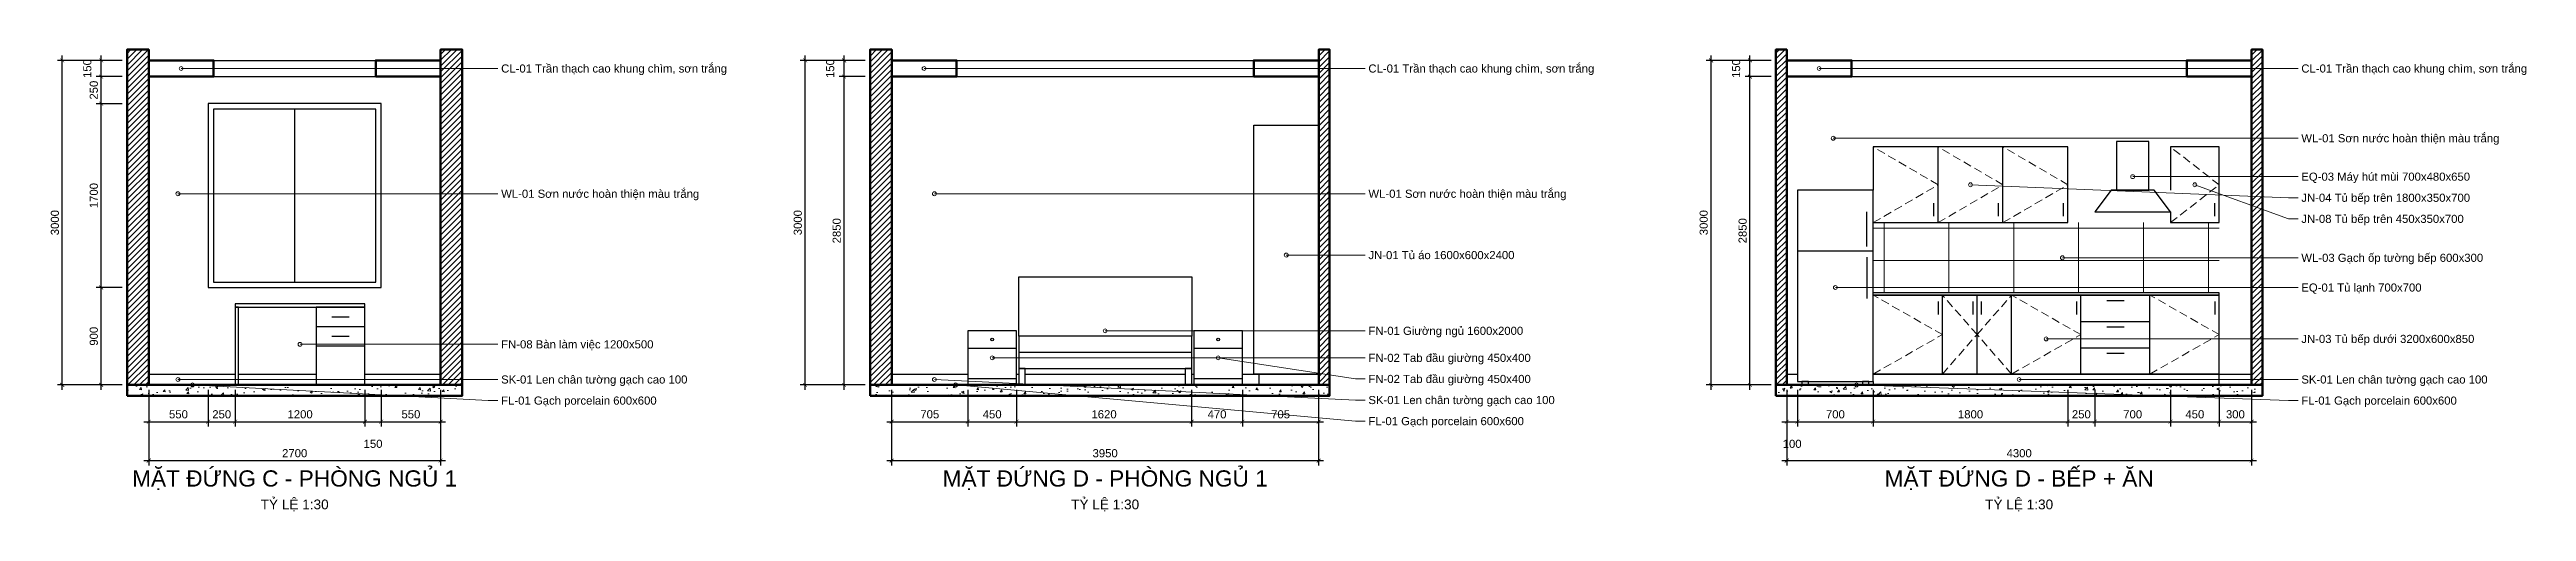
# Model space of a CAD drawing. Header units: millimetres. Extents: x -3500 to 198005, y -63125 to 18900.
# Drawn here: x 139328 to 162241, y -50834 to -46564 of the extents above; entities that cross this region are included whole.
import ezdxf
from ezdxf.enums import TextEntityAlignment as Align

# ---------------------------------------------------------------- set-up
doc = ezdxf.new("R2010")
doc.units = ezdxf.units.MM
doc.header["$LTSCALE"] = 40
doc.linetypes.add('HIDDEN', pattern=[9.525, 6.35, -3.175])
for name, color, linetype, lineweight in [('A-ANNO-DIMS', 1, 'Continuous', 18), ('A-ANNO-NOTE', 7, 'Continuous', 18), ('A-ANNO-TEXT', 7, 'Continuous', 18), ('A-ELEV', 7, 'Continuous', 25), ('A-ELEV-OTLN', 7, 'Continuous', 50), ('A-ELEV-PATT', 8, 'Continuous', 9), ('A-GLAZ', 4, 'Continuous', 25), ('A-HIDD', 8, 'HIDDEN', 18), ('A-SECT', 7, 'Continuous', 50), ('A-SECT-PATT', 8, 'Continuous', 9)]:
    doc.layers.add(name, color=color, linetype=linetype, lineweight=lineweight)
doc.styles.add('MCP-ARIAL', font='arial.ttf')
doc.dimstyles.new('MCP-1-30', dxfattribs={"dimscale": 30, "dimtxt": 2.5, "dimasz": 1.2, "dimexe": 1.5, "dimexo": 1.5, "dimgap": 1, "dimtad": 1, "dimdec": 0, "dimdsep": 46, "dimtxsty": 'MCP-ARIAL', "dimblk": 'ARCHTICK', "dimblk1": 'ARCHTICK', "dimblk2": 'ARCHTICK', "dimcen": 0.09, "dimdle": 1.5, "dimclrd": 256, "dimclre": 256, "dimclrt": 256, "dimadec": 0, "dimazin": 0, "dimtfac": 1, "dimtdec": 4, "dimtmove": 2, "dimatfit": 3, "dimfxl": 1, "dimtolj": 1, "dimtzin": 0, "dimarcsym": 0})

msp = doc.modelspace()

# ---------------------------------------------------------------- texts
at = {"layer": 'A-ANNO-NOTE', "style": 'MCP-ARIAL'}
for s, p in [('CL-01 Trần thạch cao khung chìm, sơn trắng', (143505.87, -46738.86)), ('CL-01 Trần thạch cao khung chìm, sơn trắng', (151528.37, -46738.86)), ('CL-01 Trần thạch cao khung chìm, sơn trắng', (160157.98, -46738.86)), ('WL-01 Sơn nước hoàn thiện màu trắng', (160157.98, -47383.86)), ('WL-01 Sơn nước hoàn thiện màu trắng', (143505.87, -47896.86)), ('WL-01 Sơn nước hoàn thiện màu trắng', (151528.37, -47896.86)), ('EQ-03 Máy hút mùi 700x480x650', (160157.98, -47738.86)), ('JN-04 Tủ bếp trên 1800x350x700', (160157.98, -47933.86)), ('JN-08 Tủ bếp trên 450x350x700', (160157.98, -48128.86)), ('JN-01 Tủ áo 1600x600x2400', (151528.37, -48463.86)), ('WL-03 Gạch ốp tường bếp 600x300', (160157.98, -48488.86)), ('EQ-01 Tủ lạnh 700x700', (160157.98, -48763.86)), ('FN-08 Bàn làm việc 1200x500', (143505.87, -49288.86)), ('FN-01 Giường ngủ 1600x2000', (151528.37, -49163.86)), ('JN-03 Tủ bếp dưới 3200x600x850', (160157.98, -49238.86)), ('FN-02 Tab đầu giường 450x400', (151528.37, -49413.86)), ('SK-01 Len chân tường gạch cao 100', (143505.87, -49613.86)), ('FN-02 Tab đầu giường 450x400', (151528.37, -49608.86)), ('SK-01 Len chân tường gạch cao 100', (160157.98, -49613.86)), ('FL-01 Gạch porcelain 600x600', (143505.87, -49808.86)), ('SK-01 Len chân tường gạch cao 100', (151528.37, -49803.86)), ('FL-01 Gạch porcelain 600x600', (160157.98, -49808.86)), ('FL-01 Gạch porcelain 600x600', (151528.37, -49998.86))]:
    msp.add_text(s, height=75, dxfattribs=at).set_placement(p, align=Align.MIDDLE_LEFT)
at = {"layer": 'A-ANNO-TEXT', "style": 'MCP-ARIAL'}
for s, height, p in [('MẶT ĐỨNG C - PHÒNG NGỦ 1', 150, (141595.87, -50603.86)), ('MẶT ĐỨNG D - PHÒNG NGỦ 1', 150, (149093.37, -50603.86)), ('MẶT ĐỨNG D - BẾP + ĂN', 150, (157547.98, -50603.86)), ('TỶ LỆ 1:30', 90, (141595.87, -50813.86)), ('TỶ LỆ 1:30', 90, (149093.37, -50813.86)), ('TỶ LỆ 1:30', 90, (157547.98, -50813.86))]:
    msp.add_text(s, height=height, dxfattribs=at).set_placement(p, align=Align.CENTER)

# ---------------------------------------------------------------- blocks, each defined once
blk = doc.blocks.new('_ArchTick')
at = {"color": 0, "linetype": 'ByBlock', "const_width": 0.15}
blk.add_lwpolyline([(-0.5, -0.5), (0.5, 0.5)], dxfattribs=at)
blk = doc.blocks.new('*D158')
at = {"layer": 'A-ANNO-DIMS', "lineweight": -2, "transparency": 16777216}
for p, q in [((140246, -49709), (140246, -50049)), ((140796, -49709), (140796, -50049)), ((140201, -50004), (140841, -50004))]:
    blk.add_line(p, q, dxfattribs=at)
at = {"layer": 'Defpoints', "color": 0, "transparency": 16777216}
for p in [(140246, -49664), (140796, -49664), (140796, -50004)]:
    blk.add_point(p, dxfattribs=at)
at = {"layer": 'A-ANNO-DIMS', "lineweight": -2, "transparency": 16777216, "xscale": 36, "yscale": 36, "zscale": 36, "rotation": 180}
blk.add_blockref('_ArchTick', (140246, -50004), dxfattribs=at)
at = {"layer": 'A-ANNO-DIMS', "lineweight": -2, "transparency": 16777216, "xscale": 36, "yscale": 36, "zscale": 36}
blk.add_blockref('_ArchTick', (140796, -50004), dxfattribs=at)
at = {"layer": 'A-ANNO-DIMS', "transparency": 16777216, "insert": (140521, -49936), "char_height": 75, "attachment_point": 5, "style": 'MCP-ARIAL'}
blk.add_mtext('\\A1;550', dxfattribs=at)
blk = doc.blocks.new('*D159')
at = {"layer": 'A-ANNO-DIMS', "lineweight": -2, "transparency": 16777216}
for p, q in [((140796, -49709), (140796, -50049)), ((141046, -49709), (141046, -50049)), ((140751, -50004), (141091, -50004))]:
    blk.add_line(p, q, dxfattribs=at)
at = {"layer": 'Defpoints', "color": 0, "transparency": 16777216}
for p in [(140796, -49664), (141046, -49664), (141046, -50004)]:
    blk.add_point(p, dxfattribs=at)
at = {"layer": 'A-ANNO-DIMS', "lineweight": -2, "transparency": 16777216, "xscale": 36, "yscale": 36, "zscale": 36, "rotation": 180}
blk.add_blockref('_ArchTick', (140796, -50004), dxfattribs=at)
at = {"layer": 'A-ANNO-DIMS', "lineweight": -2, "transparency": 16777216, "xscale": 36, "yscale": 36, "zscale": 36}
blk.add_blockref('_ArchTick', (141046, -50004), dxfattribs=at)
at = {"layer": 'A-ANNO-DIMS', "transparency": 16777216, "insert": (140921, -49936), "char_height": 75, "attachment_point": 5, "style": 'MCP-ARIAL'}
blk.add_mtext('\\A1;250', dxfattribs=at)
blk = doc.blocks.new('*D160')
at = {"layer": 'A-ANNO-DIMS', "lineweight": -2, "transparency": 16777216}
for p, q in [((141046, -49709), (141046, -50049)), ((142246, -49709), (142246, -50049)), ((141001, -50004), (142291, -50004))]:
    blk.add_line(p, q, dxfattribs=at)
at = {"layer": 'Defpoints', "color": 0, "transparency": 16777216}
for p in [(141046, -49664), (142246, -49664), (142246, -50004)]:
    blk.add_point(p, dxfattribs=at)
at = {"layer": 'A-ANNO-DIMS', "lineweight": -2, "transparency": 16777216, "xscale": 36, "yscale": 36, "zscale": 36, "rotation": 180}
blk.add_blockref('_ArchTick', (141046, -50004), dxfattribs=at)
at = {"layer": 'A-ANNO-DIMS', "lineweight": -2, "transparency": 16777216, "xscale": 36, "yscale": 36, "zscale": 36}
blk.add_blockref('_ArchTick', (142246, -50004), dxfattribs=at)
at = {"layer": 'A-ANNO-DIMS', "transparency": 16777216, "insert": (141646, -49936), "char_height": 75, "attachment_point": 5, "style": 'MCP-ARIAL'}
blk.add_mtext('\\A1;1200', dxfattribs=at)
blk = doc.blocks.new('*D161')
at = {"layer": 'A-ANNO-DIMS', "lineweight": -2, "transparency": 16777216}
for p, q in [((142246, -49709), (142246, -50049)), ((142396, -49709), (142396, -50049)), ((142201, -50004), (142441, -50004))]:
    blk.add_line(p, q, dxfattribs=at)
at = {"layer": 'Defpoints', "color": 0, "transparency": 16777216}
for p in [(142246, -49664), (142396, -49664), (142396, -50004)]:
    blk.add_point(p, dxfattribs=at)
at = {"layer": 'A-ANNO-DIMS', "lineweight": -2, "transparency": 16777216, "xscale": 36, "yscale": 36, "zscale": 36, "rotation": 180}
blk.add_blockref('_ArchTick', (142246, -50004), dxfattribs=at)
at = {"layer": 'A-ANNO-DIMS', "lineweight": -2, "transparency": 16777216, "xscale": 36, "yscale": 36, "zscale": 36}
blk.add_blockref('_ArchTick', (142396, -50004), dxfattribs=at)
at = {"layer": 'A-ANNO-DIMS', "transparency": 16777216, "insert": (142321, -50209), "char_height": 75, "attachment_point": 5, "style": 'MCP-ARIAL'}
blk.add_mtext('\\A1;150', dxfattribs=at)
blk = doc.blocks.new('*D162')
at = {"layer": 'A-ANNO-DIMS', "lineweight": -2, "transparency": 16777216}
for p, q in [((142396, -49709), (142396, -50049)), ((142946, -49709), (142946, -50049)), ((142351, -50004), (142991, -50004))]:
    blk.add_line(p, q, dxfattribs=at)
at = {"layer": 'Defpoints', "color": 0, "transparency": 16777216}
for p in [(142396, -49664), (142946, -49664), (142946, -50004)]:
    blk.add_point(p, dxfattribs=at)
at = {"layer": 'A-ANNO-DIMS', "lineweight": -2, "transparency": 16777216, "xscale": 36, "yscale": 36, "zscale": 36, "rotation": 180}
blk.add_blockref('_ArchTick', (142396, -50004), dxfattribs=at)
at = {"layer": 'A-ANNO-DIMS', "lineweight": -2, "transparency": 16777216, "xscale": 36, "yscale": 36, "zscale": 36}
blk.add_blockref('_ArchTick', (142946, -50004), dxfattribs=at)
at = {"layer": 'A-ANNO-DIMS', "transparency": 16777216, "insert": (142671, -49936), "char_height": 75, "attachment_point": 5, "style": 'MCP-ARIAL'}
blk.add_mtext('\\A1;550', dxfattribs=at)
blk = doc.blocks.new('*D163')
at = {"layer": 'A-ANNO-DIMS', "lineweight": -2, "transparency": 16777216}
for p, q in [((140246, -49709), (140246, -50409)), ((142946, -49709), (142946, -50409)), ((140201, -50364), (142991, -50364))]:
    blk.add_line(p, q, dxfattribs=at)
at = {"layer": 'Defpoints', "color": 0, "transparency": 16777216}
for p in [(140246, -49664), (142946, -49664), (142946, -50364)]:
    blk.add_point(p, dxfattribs=at)
at = {"layer": 'A-ANNO-DIMS', "lineweight": -2, "transparency": 16777216, "xscale": 36, "yscale": 36, "zscale": 36, "rotation": 180}
blk.add_blockref('_ArchTick', (140246, -50364), dxfattribs=at)
at = {"layer": 'A-ANNO-DIMS', "lineweight": -2, "transparency": 16777216, "xscale": 36, "yscale": 36, "zscale": 36}
blk.add_blockref('_ArchTick', (142946, -50364), dxfattribs=at)
at = {"layer": 'A-ANNO-DIMS', "transparency": 16777216, "insert": (141596, -50296), "char_height": 75, "attachment_point": 5, "style": 'MCP-ARIAL'}
blk.add_mtext('\\A1;2700', dxfattribs=at)
blk = doc.blocks.new('*D164')
at = {"layer": 'A-ANNO-DIMS', "lineweight": -2, "transparency": 16777216}
for p, q in [((140001, -48764), (139761, -48764)), ((139806, -49709), (139806, -48719)), ((140001, -49664), (139761, -49664))]:
    blk.add_line(p, q, dxfattribs=at)
at = {"layer": 'Defpoints', "color": 0, "transparency": 16777216}
for p in [(139806, -48764), (140046, -48764), (140046, -49664)]:
    blk.add_point(p, dxfattribs=at)
at = {"layer": 'A-ANNO-DIMS', "lineweight": -2, "transparency": 16777216, "xscale": 36, "yscale": 36, "zscale": 36}
for p, rotation in [((139806, -48764), 90), ((139806, -49664), 270)]:
    blk.add_blockref('_ArchTick', p, dxfattribs=dict(at, rotation=rotation))
at = {"layer": 'A-ANNO-DIMS', "transparency": 16777216, "insert": (139738, -49214), "char_height": 75, "attachment_point": 5, "rotation": 90, "style": 'MCP-ARIAL'}
blk.add_mtext('\\A1;900', dxfattribs=at)
blk = doc.blocks.new('*D165')
at = {"layer": 'A-ANNO-DIMS', "lineweight": -2, "transparency": 16777216}
for p, q in [((140001, -47064), (139761, -47064)), ((139806, -48809), (139806, -47019)), ((140001, -48764), (139761, -48764))]:
    blk.add_line(p, q, dxfattribs=at)
at = {"layer": 'Defpoints', "color": 0, "transparency": 16777216}
for p in [(139806, -47064), (140046, -47064), (140046, -48764)]:
    blk.add_point(p, dxfattribs=at)
at = {"layer": 'A-ANNO-DIMS', "lineweight": -2, "transparency": 16777216, "xscale": 36, "yscale": 36, "zscale": 36}
for p, rotation in [((139806, -47064), 90), ((139806, -48764), 270)]:
    blk.add_blockref('_ArchTick', p, dxfattribs=dict(at, rotation=rotation))
at = {"layer": 'A-ANNO-DIMS', "transparency": 16777216, "insert": (139738, -47914), "char_height": 75, "attachment_point": 5, "rotation": 90, "style": 'MCP-ARIAL'}
blk.add_mtext('\\A1;1700', dxfattribs=at)
blk = doc.blocks.new('*D166')
at = {"layer": 'A-ANNO-DIMS', "lineweight": -2, "transparency": 16777216}
for p, q in [((140001, -46814), (139761, -46814)), ((139806, -47109), (139806, -46769)), ((140001, -47064), (139761, -47064))]:
    blk.add_line(p, q, dxfattribs=at)
at = {"layer": 'Defpoints', "color": 0, "transparency": 16777216}
for p in [(139806, -46814), (140046, -46814), (140046, -47064)]:
    blk.add_point(p, dxfattribs=at)
at = {"layer": 'A-ANNO-DIMS', "lineweight": -2, "transparency": 16777216, "xscale": 36, "yscale": 36, "zscale": 36}
for p, rotation in [((139806, -46814), 90), ((139806, -47064), 270)]:
    blk.add_blockref('_ArchTick', p, dxfattribs=dict(at, rotation=rotation))
at = {"layer": 'A-ANNO-DIMS', "transparency": 16777216, "insert": (139738, -46939), "char_height": 75, "attachment_point": 5, "rotation": 90, "style": 'MCP-ARIAL'}
blk.add_mtext('\\A1;250', dxfattribs=at)
blk = doc.blocks.new('*D167')
at = {"layer": 'A-ANNO-DIMS', "lineweight": -2, "transparency": 16777216}
for p, q in [((140001, -46664), (139761, -46664)), ((139806, -46859), (139806, -46619)), ((140001, -46814), (139761, -46814))]:
    blk.add_line(p, q, dxfattribs=at)
at = {"layer": 'Defpoints', "color": 0, "transparency": 16777216}
for p in [(139806, -46664), (140046, -46664), (140046, -46814)]:
    blk.add_point(p, dxfattribs=at)
at = {"layer": 'A-ANNO-DIMS', "lineweight": -2, "transparency": 16777216, "xscale": 36, "yscale": 36, "zscale": 36}
for p, rotation in [((139806, -46664), 90), ((139806, -46814), 270)]:
    blk.add_blockref('_ArchTick', p, dxfattribs=dict(at, rotation=rotation))
at = {"layer": 'A-ANNO-DIMS', "transparency": 16777216, "insert": (139678, -46739), "char_height": 75, "attachment_point": 5, "rotation": 90, "style": 'MCP-ARIAL'}
blk.add_mtext('\\A1;150', dxfattribs=at)
blk = doc.blocks.new('*D168')
at = {"layer": 'A-ANNO-DIMS', "lineweight": -2, "transparency": 16777216}
for p, q in [((140001, -46664), (139401, -46664)), ((139446, -49709), (139446, -46619)), ((140001, -49664), (139401, -49664))]:
    blk.add_line(p, q, dxfattribs=at)
at = {"layer": 'Defpoints', "color": 0, "transparency": 16777216}
for p in [(139446, -46664), (140046, -46664), (140046, -49664)]:
    blk.add_point(p, dxfattribs=at)
at = {"layer": 'A-ANNO-DIMS', "lineweight": -2, "transparency": 16777216, "xscale": 36, "yscale": 36, "zscale": 36}
for p, rotation in [((139446, -46664), 90), ((139446, -49664), 270)]:
    blk.add_blockref('_ArchTick', p, dxfattribs=dict(at, rotation=rotation))
at = {"layer": 'A-ANNO-DIMS', "transparency": 16777216, "insert": (139378, -48164), "char_height": 75, "attachment_point": 5, "rotation": 90, "style": 'MCP-ARIAL'}
blk.add_mtext('\\A1;3000', dxfattribs=at)
blk = doc.blocks.new('*D169')
at = {"layer": 'A-ANNO-DIMS', "lineweight": -2, "transparency": 16777216}
for p, q in [((147118, -49709), (147118, -50049)), ((147823, -49709), (147823, -50049)), ((147073, -50004), (147868, -50004))]:
    blk.add_line(p, q, dxfattribs=at)
at = {"layer": 'Defpoints', "color": 0, "transparency": 16777216}
for p in [(147118, -49664), (147823, -49664), (147823, -50004)]:
    blk.add_point(p, dxfattribs=at)
at = {"layer": 'A-ANNO-DIMS', "lineweight": -2, "transparency": 16777216, "xscale": 36, "yscale": 36, "zscale": 36, "rotation": 180}
blk.add_blockref('_ArchTick', (147118, -50004), dxfattribs=at)
at = {"layer": 'A-ANNO-DIMS', "lineweight": -2, "transparency": 16777216, "xscale": 36, "yscale": 36, "zscale": 36}
blk.add_blockref('_ArchTick', (147823, -50004), dxfattribs=at)
at = {"layer": 'A-ANNO-DIMS', "transparency": 16777216, "insert": (147471, -49936), "char_height": 75, "attachment_point": 5, "style": 'MCP-ARIAL'}
blk.add_mtext('\\A1;705', dxfattribs=at)
blk = doc.blocks.new('*D170')
at = {"layer": 'A-ANNO-DIMS', "lineweight": -2, "transparency": 16777216}
for p, q in [((147823, -49709), (147823, -50049)), ((148273, -49709), (148273, -50049)), ((147778, -50004), (148318, -50004))]:
    blk.add_line(p, q, dxfattribs=at)
at = {"layer": 'Defpoints', "color": 0, "transparency": 16777216}
for p in [(147823, -49664), (148273, -49664), (148273, -50004)]:
    blk.add_point(p, dxfattribs=at)
at = {"layer": 'A-ANNO-DIMS', "lineweight": -2, "transparency": 16777216, "xscale": 36, "yscale": 36, "zscale": 36, "rotation": 180}
blk.add_blockref('_ArchTick', (147823, -50004), dxfattribs=at)
at = {"layer": 'A-ANNO-DIMS', "lineweight": -2, "transparency": 16777216, "xscale": 36, "yscale": 36, "zscale": 36}
blk.add_blockref('_ArchTick', (148273, -50004), dxfattribs=at)
at = {"layer": 'A-ANNO-DIMS', "transparency": 16777216, "insert": (148048, -49936), "char_height": 75, "attachment_point": 5, "style": 'MCP-ARIAL'}
blk.add_mtext('\\A1;450', dxfattribs=at)
blk = doc.blocks.new('*D171')
at = {"layer": 'A-ANNO-DIMS', "lineweight": -2, "transparency": 16777216}
for p, q in [((148273, -49709), (148273, -50049)), ((149893, -49709), (149893, -50049)), ((148228, -50004), (149938, -50004))]:
    blk.add_line(p, q, dxfattribs=at)
at = {"layer": 'Defpoints', "color": 0, "transparency": 16777216}
for p in [(148273, -49664), (149893, -49664), (149893, -50004)]:
    blk.add_point(p, dxfattribs=at)
at = {"layer": 'A-ANNO-DIMS', "lineweight": -2, "transparency": 16777216, "xscale": 36, "yscale": 36, "zscale": 36, "rotation": 180}
blk.add_blockref('_ArchTick', (148273, -50004), dxfattribs=at)
at = {"layer": 'A-ANNO-DIMS', "lineweight": -2, "transparency": 16777216, "xscale": 36, "yscale": 36, "zscale": 36}
blk.add_blockref('_ArchTick', (149893, -50004), dxfattribs=at)
at = {"layer": 'A-ANNO-DIMS', "transparency": 16777216, "insert": (149083, -49936), "char_height": 75, "attachment_point": 5, "style": 'MCP-ARIAL'}
blk.add_mtext('\\A1;1620', dxfattribs=at)
blk = doc.blocks.new('*D172')
at = {"layer": 'A-ANNO-DIMS', "lineweight": -2, "transparency": 16777216}
for p, q in [((149893, -49709), (149893, -50049)), ((150363, -49709), (150363, -50049)), ((149848, -50004), (150408, -50004))]:
    blk.add_line(p, q, dxfattribs=at)
at = {"layer": 'Defpoints', "color": 0, "transparency": 16777216}
for p in [(149893, -49664), (150363, -49664), (150363, -50004)]:
    blk.add_point(p, dxfattribs=at)
at = {"layer": 'A-ANNO-DIMS', "lineweight": -2, "transparency": 16777216, "xscale": 36, "yscale": 36, "zscale": 36, "rotation": 180}
blk.add_blockref('_ArchTick', (149893, -50004), dxfattribs=at)
at = {"layer": 'A-ANNO-DIMS', "lineweight": -2, "transparency": 16777216, "xscale": 36, "yscale": 36, "zscale": 36}
blk.add_blockref('_ArchTick', (150363, -50004), dxfattribs=at)
at = {"layer": 'A-ANNO-DIMS', "transparency": 16777216, "insert": (150128, -49936), "char_height": 75, "attachment_point": 5, "style": 'MCP-ARIAL'}
blk.add_mtext('\\A1;470', dxfattribs=at)
blk = doc.blocks.new('*D173')
at = {"layer": 'A-ANNO-DIMS', "lineweight": -2, "transparency": 16777216}
for p, q in [((150363, -49709), (150363, -50049)), ((151068, -49709), (151068, -50049)), ((150318, -50004), (151113, -50004))]:
    blk.add_line(p, q, dxfattribs=at)
at = {"layer": 'Defpoints', "color": 0, "transparency": 16777216}
for p in [(150363, -49664), (151068, -49664), (151068, -50004)]:
    blk.add_point(p, dxfattribs=at)
at = {"layer": 'A-ANNO-DIMS', "lineweight": -2, "transparency": 16777216, "xscale": 36, "yscale": 36, "zscale": 36, "rotation": 180}
blk.add_blockref('_ArchTick', (150363, -50004), dxfattribs=at)
at = {"layer": 'A-ANNO-DIMS', "lineweight": -2, "transparency": 16777216, "xscale": 36, "yscale": 36, "zscale": 36}
blk.add_blockref('_ArchTick', (151068, -50004), dxfattribs=at)
at = {"layer": 'A-ANNO-DIMS', "transparency": 16777216, "insert": (150716, -49936), "char_height": 75, "attachment_point": 5, "style": 'MCP-ARIAL'}
blk.add_mtext('\\A1;705', dxfattribs=at)
blk = doc.blocks.new('*D174')
at = {"layer": 'A-ANNO-DIMS', "lineweight": -2, "transparency": 16777216}
for p, q in [((147118, -49709), (147118, -50409)), ((151068, -49709), (151068, -50409)), ((147073, -50364), (151113, -50364))]:
    blk.add_line(p, q, dxfattribs=at)
at = {"layer": 'Defpoints', "color": 0, "transparency": 16777216}
for p in [(147118, -49664), (151068, -49664), (151068, -50364)]:
    blk.add_point(p, dxfattribs=at)
at = {"layer": 'A-ANNO-DIMS', "lineweight": -2, "transparency": 16777216, "xscale": 36, "yscale": 36, "zscale": 36, "rotation": 180}
blk.add_blockref('_ArchTick', (147118, -50364), dxfattribs=at)
at = {"layer": 'A-ANNO-DIMS', "lineweight": -2, "transparency": 16777216, "xscale": 36, "yscale": 36, "zscale": 36}
blk.add_blockref('_ArchTick', (151068, -50364), dxfattribs=at)
at = {"layer": 'A-ANNO-DIMS', "transparency": 16777216, "insert": (149093, -50296), "char_height": 75, "attachment_point": 5, "style": 'MCP-ARIAL'}
blk.add_mtext('\\A1;3950', dxfattribs=at)
blk = doc.blocks.new('*D175')
at = {"layer": 'A-ANNO-DIMS', "lineweight": -2, "transparency": 16777216}
for p, q in [((146873, -46814), (146633, -46814)), ((146678, -49709), (146678, -46769)), ((146873, -49664), (146633, -49664))]:
    blk.add_line(p, q, dxfattribs=at)
at = {"layer": 'Defpoints', "color": 0, "transparency": 16777216}
for p in [(146678, -46814), (146918, -46814), (146918, -49664)]:
    blk.add_point(p, dxfattribs=at)
at = {"layer": 'A-ANNO-DIMS', "lineweight": -2, "transparency": 16777216, "xscale": 36, "yscale": 36, "zscale": 36}
for p, rotation in [((146678, -46814), 90), ((146678, -49664), 270)]:
    blk.add_blockref('_ArchTick', p, dxfattribs=dict(at, rotation=rotation))
at = {"layer": 'A-ANNO-DIMS', "transparency": 16777216, "insert": (146610, -48239), "char_height": 75, "attachment_point": 5, "rotation": 90, "style": 'MCP-ARIAL'}
blk.add_mtext('\\A1;2850', dxfattribs=at)
blk = doc.blocks.new('*D176')
at = {"layer": 'A-ANNO-DIMS', "lineweight": -2, "transparency": 16777216}
for p, q in [((146873, -46664), (146633, -46664)), ((146678, -46859), (146678, -46619)), ((146873, -46814), (146633, -46814))]:
    blk.add_line(p, q, dxfattribs=at)
at = {"layer": 'Defpoints', "color": 0, "transparency": 16777216}
for p in [(146678, -46664), (146918, -46664), (146918, -46814)]:
    blk.add_point(p, dxfattribs=at)
at = {"layer": 'A-ANNO-DIMS', "lineweight": -2, "transparency": 16777216, "xscale": 36, "yscale": 36, "zscale": 36}
for p, rotation in [((146678, -46664), 90), ((146678, -46814), 270)]:
    blk.add_blockref('_ArchTick', p, dxfattribs=dict(at, rotation=rotation))
at = {"layer": 'A-ANNO-DIMS', "transparency": 16777216, "insert": (146550, -46739), "char_height": 75, "attachment_point": 5, "rotation": 90, "style": 'MCP-ARIAL'}
blk.add_mtext('\\A1;150', dxfattribs=at)
blk = doc.blocks.new('*D177')
at = {"layer": 'A-ANNO-DIMS', "lineweight": -2, "transparency": 16777216}
for p, q in [((146873, -46664), (146273, -46664)), ((146318, -49709), (146318, -46619)), ((146873, -49664), (146273, -49664))]:
    blk.add_line(p, q, dxfattribs=at)
at = {"layer": 'Defpoints', "color": 0, "transparency": 16777216}
for p in [(146318, -46664), (146918, -46664), (146918, -49664)]:
    blk.add_point(p, dxfattribs=at)
at = {"layer": 'A-ANNO-DIMS', "lineweight": -2, "transparency": 16777216, "xscale": 36, "yscale": 36, "zscale": 36}
for p, rotation in [((146318, -46664), 90), ((146318, -49664), 270)]:
    blk.add_blockref('_ArchTick', p, dxfattribs=dict(at, rotation=rotation))
at = {"layer": 'A-ANNO-DIMS', "transparency": 16777216, "insert": (146250, -48164), "char_height": 75, "attachment_point": 5, "rotation": 90, "style": 'MCP-ARIAL'}
blk.add_mtext('\\A1;3000', dxfattribs=at)
blk = doc.blocks.new('*D178')
at = {"layer": 'A-ANNO-DIMS', "lineweight": -2, "transparency": 16777216}
for p, q in [((155398, -49709), (155398, -50049)), ((155498, -49709), (155498, -50049)), ((155353, -50004), (155543, -50004))]:
    blk.add_line(p, q, dxfattribs=at)
at = {"layer": 'Defpoints', "color": 0, "transparency": 16777216}
for p in [(155398, -49664), (155498, -49664), (155498, -50004)]:
    blk.add_point(p, dxfattribs=at)
at = {"layer": 'A-ANNO-DIMS', "lineweight": -2, "transparency": 16777216, "xscale": 36, "yscale": 36, "zscale": 36, "rotation": 180}
blk.add_blockref('_ArchTick', (155398, -50004), dxfattribs=at)
at = {"layer": 'A-ANNO-DIMS', "lineweight": -2, "transparency": 16777216, "xscale": 36, "yscale": 36, "zscale": 36}
blk.add_blockref('_ArchTick', (155498, -50004), dxfattribs=at)
at = {"layer": 'A-ANNO-DIMS', "transparency": 16777216, "insert": (155448, -50209), "char_height": 75, "attachment_point": 5, "style": 'MCP-ARIAL'}
blk.add_mtext('\\A1;100', dxfattribs=at)
blk = doc.blocks.new('*D179')
at = {"layer": 'A-ANNO-DIMS', "lineweight": -2, "transparency": 16777216}
for p, q in [((155498, -49709), (155498, -50049)), ((156198, -49709), (156198, -50049)), ((155453, -50004), (156243, -50004))]:
    blk.add_line(p, q, dxfattribs=at)
at = {"layer": 'Defpoints', "color": 0, "transparency": 16777216}
for p in [(155498, -49664), (156198, -49664), (156198, -50004)]:
    blk.add_point(p, dxfattribs=at)
at = {"layer": 'A-ANNO-DIMS', "lineweight": -2, "transparency": 16777216, "xscale": 36, "yscale": 36, "zscale": 36, "rotation": 180}
blk.add_blockref('_ArchTick', (155498, -50004), dxfattribs=at)
at = {"layer": 'A-ANNO-DIMS', "lineweight": -2, "transparency": 16777216, "xscale": 36, "yscale": 36, "zscale": 36}
blk.add_blockref('_ArchTick', (156198, -50004), dxfattribs=at)
at = {"layer": 'A-ANNO-DIMS', "transparency": 16777216, "insert": (155848, -49936), "char_height": 75, "attachment_point": 5, "style": 'MCP-ARIAL'}
blk.add_mtext('\\A1;700', dxfattribs=at)
blk = doc.blocks.new('*D180')
at = {"layer": 'A-ANNO-DIMS', "lineweight": -2, "transparency": 16777216}
for p, q in [((156198, -49709), (156198, -50049)), ((157998, -49709), (157998, -50049)), ((156153, -50004), (158043, -50004))]:
    blk.add_line(p, q, dxfattribs=at)
at = {"layer": 'Defpoints', "color": 0, "transparency": 16777216}
for p in [(156198, -49664), (157998, -49664), (157998, -50004)]:
    blk.add_point(p, dxfattribs=at)
at = {"layer": 'A-ANNO-DIMS', "lineweight": -2, "transparency": 16777216, "xscale": 36, "yscale": 36, "zscale": 36, "rotation": 180}
blk.add_blockref('_ArchTick', (156198, -50004), dxfattribs=at)
at = {"layer": 'A-ANNO-DIMS', "lineweight": -2, "transparency": 16777216, "xscale": 36, "yscale": 36, "zscale": 36}
blk.add_blockref('_ArchTick', (157998, -50004), dxfattribs=at)
at = {"layer": 'A-ANNO-DIMS', "transparency": 16777216, "insert": (157098, -49936), "char_height": 75, "attachment_point": 5, "style": 'MCP-ARIAL'}
blk.add_mtext('\\A1;1800', dxfattribs=at)
blk = doc.blocks.new('*D181')
at = {"layer": 'A-ANNO-DIMS', "lineweight": -2, "transparency": 16777216}
for p, q in [((157998, -49709), (157998, -50049)), ((158248, -49709), (158248, -50049)), ((157953, -50004), (158293, -50004))]:
    blk.add_line(p, q, dxfattribs=at)
at = {"layer": 'Defpoints', "color": 0, "transparency": 16777216}
for p in [(157998, -49664), (158248, -49664), (158248, -50004)]:
    blk.add_point(p, dxfattribs=at)
at = {"layer": 'A-ANNO-DIMS', "lineweight": -2, "transparency": 16777216, "xscale": 36, "yscale": 36, "zscale": 36, "rotation": 180}
blk.add_blockref('_ArchTick', (157998, -50004), dxfattribs=at)
at = {"layer": 'A-ANNO-DIMS', "lineweight": -2, "transparency": 16777216, "xscale": 36, "yscale": 36, "zscale": 36}
blk.add_blockref('_ArchTick', (158248, -50004), dxfattribs=at)
at = {"layer": 'A-ANNO-DIMS', "transparency": 16777216, "insert": (158123, -49936), "char_height": 75, "attachment_point": 5, "style": 'MCP-ARIAL'}
blk.add_mtext('\\A1;250', dxfattribs=at)
blk = doc.blocks.new('*D182')
at = {"layer": 'A-ANNO-DIMS', "lineweight": -2, "transparency": 16777216}
for p, q in [((158248, -49709), (158248, -50049)), ((158948, -49709), (158948, -50049)), ((158203, -50004), (158993, -50004))]:
    blk.add_line(p, q, dxfattribs=at)
at = {"layer": 'Defpoints', "color": 0, "transparency": 16777216}
for p in [(158248, -49664), (158948, -49664), (158948, -50004)]:
    blk.add_point(p, dxfattribs=at)
at = {"layer": 'A-ANNO-DIMS', "lineweight": -2, "transparency": 16777216, "xscale": 36, "yscale": 36, "zscale": 36, "rotation": 180}
blk.add_blockref('_ArchTick', (158248, -50004), dxfattribs=at)
at = {"layer": 'A-ANNO-DIMS', "lineweight": -2, "transparency": 16777216, "xscale": 36, "yscale": 36, "zscale": 36}
blk.add_blockref('_ArchTick', (158948, -50004), dxfattribs=at)
at = {"layer": 'A-ANNO-DIMS', "transparency": 16777216, "insert": (158598, -49936), "char_height": 75, "attachment_point": 5, "style": 'MCP-ARIAL'}
blk.add_mtext('\\A1;700', dxfattribs=at)
blk = doc.blocks.new('*D183')
at = {"layer": 'A-ANNO-DIMS', "lineweight": -2, "transparency": 16777216}
for p, q in [((158948, -49709), (158948, -50049)), ((159398, -49709), (159398, -50049)), ((158903, -50004), (159443, -50004))]:
    blk.add_line(p, q, dxfattribs=at)
at = {"layer": 'Defpoints', "color": 0, "transparency": 16777216}
for p in [(158948, -49664), (159398, -49664), (159398, -50004)]:
    blk.add_point(p, dxfattribs=at)
at = {"layer": 'A-ANNO-DIMS', "lineweight": -2, "transparency": 16777216, "xscale": 36, "yscale": 36, "zscale": 36, "rotation": 180}
blk.add_blockref('_ArchTick', (158948, -50004), dxfattribs=at)
at = {"layer": 'A-ANNO-DIMS', "lineweight": -2, "transparency": 16777216, "xscale": 36, "yscale": 36, "zscale": 36}
blk.add_blockref('_ArchTick', (159398, -50004), dxfattribs=at)
at = {"layer": 'A-ANNO-DIMS', "transparency": 16777216, "insert": (159173, -49936), "char_height": 75, "attachment_point": 5, "style": 'MCP-ARIAL'}
blk.add_mtext('\\A1;450', dxfattribs=at)
blk = doc.blocks.new('*D184')
at = {"layer": 'A-ANNO-DIMS', "lineweight": -2, "transparency": 16777216}
for p, q in [((159398, -49709), (159398, -50049)), ((159698, -49709), (159698, -50049)), ((159353, -50004), (159743, -50004))]:
    blk.add_line(p, q, dxfattribs=at)
at = {"layer": 'Defpoints', "color": 0, "transparency": 16777216}
for p in [(159398, -49664), (159698, -49664), (159698, -50004)]:
    blk.add_point(p, dxfattribs=at)
at = {"layer": 'A-ANNO-DIMS', "lineweight": -2, "transparency": 16777216, "xscale": 36, "yscale": 36, "zscale": 36, "rotation": 180}
blk.add_blockref('_ArchTick', (159398, -50004), dxfattribs=at)
at = {"layer": 'A-ANNO-DIMS', "lineweight": -2, "transparency": 16777216, "xscale": 36, "yscale": 36, "zscale": 36}
blk.add_blockref('_ArchTick', (159698, -50004), dxfattribs=at)
at = {"layer": 'A-ANNO-DIMS', "transparency": 16777216, "insert": (159548, -49936), "char_height": 75, "attachment_point": 5, "style": 'MCP-ARIAL'}
blk.add_mtext('\\A1;300', dxfattribs=at)
blk = doc.blocks.new('*D185')
at = {"layer": 'A-ANNO-DIMS', "lineweight": -2, "transparency": 16777216}
for p, q in [((155398, -49709), (155398, -50409)), ((159698, -49709), (159698, -50409)), ((155353, -50364), (159743, -50364))]:
    blk.add_line(p, q, dxfattribs=at)
at = {"layer": 'Defpoints', "color": 0, "transparency": 16777216}
for p in [(155398, -49664), (159698, -49664), (159698, -50364)]:
    blk.add_point(p, dxfattribs=at)
at = {"layer": 'A-ANNO-DIMS', "lineweight": -2, "transparency": 16777216, "xscale": 36, "yscale": 36, "zscale": 36, "rotation": 180}
blk.add_blockref('_ArchTick', (155398, -50364), dxfattribs=at)
at = {"layer": 'A-ANNO-DIMS', "lineweight": -2, "transparency": 16777216, "xscale": 36, "yscale": 36, "zscale": 36}
blk.add_blockref('_ArchTick', (159698, -50364), dxfattribs=at)
at = {"layer": 'A-ANNO-DIMS', "transparency": 16777216, "insert": (157548, -50296), "char_height": 75, "attachment_point": 5, "style": 'MCP-ARIAL'}
blk.add_mtext('\\A1;4300', dxfattribs=at)
blk = doc.blocks.new('*D186')
at = {"layer": 'A-ANNO-DIMS', "lineweight": -2, "transparency": 16777216}
for p, q in [((155253, -46814), (155013, -46814)), ((155058, -49709), (155058, -46769)), ((155253, -49664), (155013, -49664))]:
    blk.add_line(p, q, dxfattribs=at)
at = {"layer": 'Defpoints', "color": 0, "transparency": 16777216}
for p in [(155058, -46814), (155298, -46814), (155298, -49664)]:
    blk.add_point(p, dxfattribs=at)
at = {"layer": 'A-ANNO-DIMS', "lineweight": -2, "transparency": 16777216, "xscale": 36, "yscale": 36, "zscale": 36}
for p, rotation in [((155058, -46814), 90), ((155058, -49664), 270)]:
    blk.add_blockref('_ArchTick', p, dxfattribs=dict(at, rotation=rotation))
at = {"layer": 'A-ANNO-DIMS', "transparency": 16777216, "insert": (154990, -48239), "char_height": 75, "attachment_point": 5, "rotation": 90, "style": 'MCP-ARIAL'}
blk.add_mtext('\\A1;2850', dxfattribs=at)
blk = doc.blocks.new('*D187')
at = {"layer": 'A-ANNO-DIMS', "lineweight": -2, "transparency": 16777216}
for p, q in [((155253, -46664), (155013, -46664)), ((155058, -46859), (155058, -46619)), ((155253, -46814), (155013, -46814))]:
    blk.add_line(p, q, dxfattribs=at)
at = {"layer": 'Defpoints', "color": 0, "transparency": 16777216}
for p in [(155058, -46664), (155298, -46664), (155298, -46814)]:
    blk.add_point(p, dxfattribs=at)
at = {"layer": 'A-ANNO-DIMS', "lineweight": -2, "transparency": 16777216, "xscale": 36, "yscale": 36, "zscale": 36}
for p, rotation in [((155058, -46664), 90), ((155058, -46814), 270)]:
    blk.add_blockref('_ArchTick', p, dxfattribs=dict(at, rotation=rotation))
at = {"layer": 'A-ANNO-DIMS', "transparency": 16777216, "insert": (154930, -46739), "char_height": 75, "attachment_point": 5, "rotation": 90, "style": 'MCP-ARIAL'}
blk.add_mtext('\\A1;150', dxfattribs=at)
blk = doc.blocks.new('*D188')
at = {"layer": 'A-ANNO-DIMS', "lineweight": -2, "transparency": 16777216}
for p, q in [((155253, -46664), (154653, -46664)), ((154698, -49709), (154698, -46619)), ((155253, -49664), (154653, -49664))]:
    blk.add_line(p, q, dxfattribs=at)
at = {"layer": 'Defpoints', "color": 0, "transparency": 16777216}
for p in [(154698, -46664), (155298, -46664), (155298, -49664)]:
    blk.add_point(p, dxfattribs=at)
at = {"layer": 'A-ANNO-DIMS', "lineweight": -2, "transparency": 16777216, "xscale": 36, "yscale": 36, "zscale": 36}
for p, rotation in [((154698, -46664), 90), ((154698, -49664), 270)]:
    blk.add_blockref('_ArchTick', p, dxfattribs=dict(at, rotation=rotation))
at = {"layer": 'A-ANNO-DIMS', "transparency": 16777216, "insert": (154630, -48164), "char_height": 75, "attachment_point": 5, "rotation": 90, "style": 'MCP-ARIAL'}
blk.add_mtext('\\A1;3000', dxfattribs=at)

# ---------------------------------------------------------------- dimensions: what is measured, and where the dimension line sits
at = {"layer": 'A-ANNO-DIMS'}
for base, p1, p2, picture, middle in [((139445.87, -46663.86), (140045.87, -49663.86), (140045.87, -46663.86), '*D168', (139377.551, -48163.86)), ((139805.87, -46663.86), (140045.87, -46813.86), (140045.87, -46663.86), '*D167', (139677.577, -46738.86)), ((146318.37, -46663.86), (146918.37, -49663.86), (146918.37, -46663.86), '*D177', (146250.051, -48163.86)), ((146678.37, -46663.86), (146918.37, -46813.86), (146918.37, -46663.86), '*D176', (146550.077, -46738.86)), ((154697.98, -46663.86), (155297.98, -49663.86), (155297.98, -46663.86), '*D188', (154629.661, -48163.86)), ((155057.98, -46663.86), (155297.98, -46813.86), (155297.98, -46663.86), '*D187', (154929.687, -46738.86)), ((139805.87, -46813.86), (140045.87, -47063.86), (140045.87, -46813.86), '*D166', (139737.577, -46938.86)), ((146678.37, -46813.86), (146918.37, -49663.86), (146918.37, -46813.86), '*D175', (146610.077, -48238.86)), ((155057.98, -46813.86), (155297.98, -49663.86), (155297.98, -46813.86), '*D186', (154989.687, -48238.86)), ((139805.87, -47063.86), (140045.87, -48763.86), (140045.87, -47063.86), '*D165', (139737.577, -47913.86)), ((139805.87, -48763.86), (140045.87, -49663.86), (140045.87, -48763.86), '*D164', (139737.577, -49213.86))]:
    dim = msp.add_linear_dim(base=base, p1=p1, p2=p2, angle=90, dimstyle='MCP-1-30', dxfattribs=at)
    dim.commit()
    dim.dimension.update_dxf_attribs({"geometry": picture, "text_midpoint": middle})
for base, p1, p2, picture, middle in [((140795.87, -50003.86), (140245.87, -49663.86), (140795.87, -49663.86), '*D158', (140520.87, -49935.567)), ((142945.87, -50363.86), (140245.87, -49663.86), (142945.87, -49663.86), '*D163', (141595.87, -50295.567)), ((141045.87, -50003.86), (140795.87, -49663.86), (141045.87, -49663.86), '*D159', (140920.87, -49935.567)), ((142245.87, -50003.86), (141045.87, -49663.86), (142245.87, -49663.86), '*D160', (141645.87, -49935.567)), ((142395.87, -50003.86), (142245.87, -49663.86), (142395.87, -49663.86), '*D161', (142320.87, -50208.739)), ((142945.87, -50003.86), (142395.87, -49663.86), (142945.87, -49663.86), '*D162', (142670.87, -49935.567)), ((147823.37, -50003.86), (147118.37, -49663.86), (147823.37, -49663.86), '*D169', (147470.87, -49935.567)), ((151068.37, -50363.86), (147118.37, -49663.86), (151068.37, -49663.86), '*D174', (149093.37, -50295.541)), ((148273.37, -50003.86), (147823.37, -49663.86), (148273.37, -49663.86), '*D170', (148048.37, -49935.567)), ((149893.37, -50003.86), (148273.37, -49663.86), (149893.37, -49663.86), '*D171', (149083.37, -49935.567)), ((150363.37, -50003.86), (149893.37, -49663.86), (150363.37, -49663.86), '*D172', (150128.37, -49935.567)), ((151068.37, -50003.86), (150363.37, -49663.86), (151068.37, -49663.86), '*D173', (150715.87, -49935.567)), ((155497.98, -50003.86), (155397.98, -49663.86), (155497.98, -49663.86), '*D178', (155447.98, -50208.739)), ((159697.98, -50363.86), (155397.98, -49663.86), (159697.98, -49663.86), '*D185', (157547.98, -50295.541)), ((156197.98, -50003.86), (155497.98, -49663.86), (156197.98, -49663.86), '*D179', (155847.98, -49935.567)), ((157997.98, -50003.86), (156197.98, -49663.86), (157997.98, -49663.86), '*D180', (157097.98, -49935.567)), ((158247.98, -50003.86), (157997.98, -49663.86), (158247.98, -49663.86), '*D181', (158122.98, -49935.567)), ((158947.98, -50003.86), (158247.98, -49663.86), (158947.98, -49663.86), '*D182', (158597.98, -49935.567)), ((159397.98, -50003.86), (158947.98, -49663.86), (159397.98, -49663.86), '*D183', (159172.98, -49935.567)), ((159697.98, -50003.86), (159397.98, -49663.86), (159697.98, -49663.86), '*D184', (159547.98, -49935.541))]:
    dim = msp.add_linear_dim(base=base, p1=p1, p2=p2, dimstyle='MCP-1-30', dxfattribs=at)
    dim.commit()
    dim.dimension.update_dxf_attribs({"geometry": picture, "text_midpoint": middle})

# ---------------------------------------------------------------- hatches: boundary and pattern name
at = {"layer": 'A-SECT-PATT'}
h = msp.add_hatch(dxfattribs=at)
h.set_pattern_fill('ANSI31', color=256, scale=12, style=0)
h.paths.add_polyline_path([(140045.87, -49663.86), (140245.87, -49663.86), (140245.87, -46563.86), (140045.87, -46563.86)], flags=16)
h = msp.add_hatch(dxfattribs=at)
h.set_pattern_fill('ANSI31', color=256, scale=12, style=0)
h.paths.add_polyline_path([(142945.87, -49663.86), (143145.87, -49663.86), (143145.87, -46563.86), (142945.87, -46563.86)], flags=16)
h = msp.add_hatch(dxfattribs=at)
h.set_pattern_fill('ANSI31', color=256, scale=12, style=0)
h.paths.add_polyline_path([(146918.37, -49663.86), (147118.37, -49663.86), (147118.37, -46563.86), (146918.37, -46563.86)], flags=16)
h = msp.add_hatch(dxfattribs=at)
h.set_pattern_fill('ANSI31', color=256, scale=12, style=0)
h.paths.add_polyline_path([(151068.37, -49663.86), (151168.37, -49663.86), (151168.37, -46563.86), (151068.37, -46563.86)], flags=16)
h = msp.add_hatch(dxfattribs=at)
h.set_pattern_fill('ANSI31', color=256, scale=12, style=0)
h.paths.add_polyline_path([(155297.98, -49663.86), (155397.98, -49663.86), (155397.98, -46563.86), (155297.98, -46563.86)], flags=16)
h = msp.add_hatch(dxfattribs=at)
h.set_pattern_fill('ANSI31', color=256, scale=12, style=0)
h.paths.add_polyline_path([(159697.98, -49663.86), (159797.98, -49663.86), (159797.98, -46563.86), (159697.98, -46563.86)], flags=16)
h = msp.add_hatch(dxfattribs=at)
h.set_pattern_fill('AR-CONC', color=256, scale=1.2, style=0)
h.paths.add_polyline_path([(140045.87, -49763.86), (143145.87, -49763.86), (143145.87, -49663.86), (140045.87, -49663.86)], flags=16)
h = msp.add_hatch(dxfattribs=at)
h.set_pattern_fill('AR-CONC', color=256, scale=1.2, style=0)
h.paths.add_polyline_path([(146918.37, -49763.86), (151168.37, -49763.86), (151168.37, -49663.86), (146918.37, -49663.86)], flags=16)
h = msp.add_hatch(dxfattribs=at)
h.set_pattern_fill('AR-CONC', color=256, scale=1.2, style=0)
h.paths.add_polyline_path([(155297.98, -49763.86), (159797.98, -49763.86), (159797.98, -49663.86), (155297.98, -49663.86)], flags=16)

# ---------------------------------------------------------------- linework, layer by layer
at = {"layer": 'A-ANNO-NOTE'}
for points in [[(140545.87, -46738.86), (143385.87, -46738.86), (143475.87, -46738.86)], [(147418.37, -46738.86), (151408.37, -46738.86), (151498.37, -46738.86)], [(155697.98, -46738.86), (160037.98, -46738.86), (160127.98, -46738.86)], [(155827.98, -47383.86), (160037.98, -47383.86), (160127.98, -47383.86)], [(157097.98, -47813.86), (160037.98, -47933.86), (160127.98, -47933.86)], [(158597.98, -47738.86), (160037.98, -47738.86), (160127.98, -47738.86)], [(159172.98, -47813.86), (160037.98, -48128.86), (160127.98, -48128.86)], [(140515.87, -47896.86), (143385.87, -47896.86), (143475.87, -47896.86)], [(147513.37, -47896.86), (151408.37, -47896.86), (151498.37, -47896.86)], [(150768.37, -48463.86), (151408.37, -48463.86), (151498.37, -48463.86)], [(157947.98, -48488.86), (160037.98, -48488.86), (160127.98, -48488.86)], [(155847.98, -48763.86), (160037.98, -48763.86), (160127.98, -48763.86)], [(149093.37, -49163.86), (151408.37, -49163.86), (151498.37, -49163.86)], [(157797.98, -49238.86), (160037.98, -49238.86), (160127.98, -49238.86)], [(141645.87, -49288.86), (143385.87, -49288.86), (143475.87, -49288.86)], [(148048.37, -49413.86), (151408.37, -49413.86), (151498.37, -49413.86)], [(150138.37, -49413.86), (151408.37, -49608.86), (151498.37, -49608.86)], [(140515.87, -49613.86), (143385.87, -49613.86), (143475.87, -49613.86)], [(140650.87, -49663.86), (143385.87, -49808.86), (143475.87, -49808.86)], [(147513.37, -49613.86), (151408.37, -49803.86), (151498.37, -49803.86)], [(147710.87, -49663.86), (151408.37, -49998.86), (151498.37, -49998.86)], [(156042.98, -49663.86), (160037.98, -49808.86), (160127.98, -49808.86)], [(157547.98, -49613.86), (160037.98, -49613.86), (160127.98, -49613.86)]]:
    msp.add_lwpolyline(points, dxfattribs=at)
for centre in [(140545.87, -46738.86), (147418.37, -46738.86), (155697.98, -46738.86), (155827.98, -47383.86), (140515.87, -47896.86), (147513.37, -47896.86), (157097.98, -47813.86), (158597.98, -47738.86), (159172.98, -47813.86), (150768.37, -48463.86), (157947.98, -48488.86), (155847.98, -48763.86), (149093.37, -49163.86), (157797.98, -49238.86), (141645.87, -49288.86), (148048.37, -49413.86), (150138.37, -49413.86), (140515.87, -49613.86), (140650.87, -49663.86), (147513.37, -49613.86), (147710.87, -49663.86), (156042.98, -49663.86), (157547.98, -49613.86)]:
    msp.add_circle(centre, 18, dxfattribs=at)
at = {"layer": 'A-ELEV'}
for p, q in [((140245.87, -46663.86), (142945.87, -46663.86)), ((140845.87, -46813.86), (140845.87, -46663.86)), ((142345.87, -46813.86), (142345.87, -46663.86)), ((147118.37, -46663.86), (151068.37, -46663.86)), ((147718.37, -46813.86), (147718.37, -46663.86)), ((150468.37, -46813.86), (150468.37, -46663.86)), ((155397.98, -46663.86), (159697.98, -46663.86)), ((155997.98, -46813.86), (155997.98, -46663.86)), ((159097.98, -46813.86), (159097.98, -46663.86)), ((140245.87, -46813.86), (142945.87, -46813.86)), ((147118.37, -46813.86), (151068.37, -46813.86)), ((155397.98, -46813.86), (159697.98, -46813.86)), ((142395.87, -47063.86), (140795.87, -47063.86)), ((140795.87, -47063.86), (140795.87, -48763.86)), ((142395.87, -48763.86), (142395.87, -47063.86)), ((150468.37, -49563.86), (150468.37, -47263.86)), ((150468.37, -47263.86), (151068.37, -47263.86)), ((151068.37, -47263.86), (151068.37, -49563.86)), ((158747.98, -47413.86), (158447.98, -47413.86)), ((158447.98, -47413.86), (158447.98, -47863.86)), ((158747.98, -47863.86), (158747.98, -47413.86)), ((156797.98, -47463.86), (156197.98, -47463.86)), ((156197.98, -47463.86), (156197.98, -47863.86)), ((156797.98, -48163.86), (156797.98, -47463.86)), ((157397.98, -47463.86), (156797.98, -47463.86)), ((157397.98, -48163.86), (157397.98, -47463.86)), ((157997.98, -47463.86), (157397.98, -47463.86)), ((157997.98, -48163.86), (157997.98, -47463.86)), ((159397.98, -47463.86), (158947.98, -47463.86)), ((158947.98, -47463.86), (158947.98, -47863.86)), ((159397.98, -48163.86), (159397.98, -47463.86)), ((156197.98, -47863.86), (155497.98, -47863.86)), ((155497.98, -47863.86), (155497.98, -49633.86)), ((156197.98, -49633.86), (156197.98, -47863.86)), ((158397.98, -47863.86), (158247.98, -48063.86)), ((158797.98, -47863.86), (158397.98, -47863.86)), ((158447.98, -47863.86), (158747.98, -47863.86)), ((158947.98, -48063.86), (158797.98, -47863.86)), ((156137.98, -48383.86), (156137.98, -48063.86)), ((156757.98, -48103.86), (156757.98, -47983.86)), ((157357.98, -48103.86), (157357.98, -47983.86)), ((157957.98, -48103.86), (157957.98, -47983.86)), ((158247.98, -48063.86), (158947.98, -48063.86)), ((158947.98, -48063.86), (158947.98, -48163.86)), ((159357.98, -48103.86), (159357.98, -47983.86)), ((156197.98, -48163.86), (156797.98, -48163.86)), ((156797.98, -48163.86), (157397.98, -48163.86)), ((157397.98, -48163.86), (157997.98, -48163.86)), ((158947.98, -48163.86), (159397.98, -48163.86)), ((155497.98, -48423.86), (156197.98, -48423.86)), ((156137.98, -48483.86), (156137.98, -48863.86)), ((140795.87, -48763.86), (142395.87, -48763.86)), ((148293.37, -49213.86), (148293.37, -48663.86)), ((148293.37, -48663.86), (149893.37, -48663.86)), ((149893.37, -48663.86), (149893.37, -49213.86)), ((142245.87, -48913.86), (141045.87, -48913.86)), ((141045.87, -48913.86), (141045.87, -48943.86)), ((141045.87, -48943.86), (142245.87, -48943.86)), ((141075.87, -48943.86), (141045.87, -48943.86)), ((141045.87, -48943.86), (141045.87, -49663.86)), ((141075.87, -49663.86), (141075.87, -48943.86)), ((142245.87, -48943.86), (141795.87, -48943.86)), ((141795.87, -48943.86), (141795.87, -49663.86)), ((142245.87, -48943.86), (142245.87, -48913.86)), ((142245.87, -49663.86), (142245.87, -48943.86)), ((159397.98, -48813.86), (156197.98, -48813.86)), ((156197.98, -48833.86), (159397.98, -48833.86)), ((156837.98, -48833.86), (156197.98, -48833.86)), ((156797.98, -48893.86), (156797.98, -49013.86)), ((156837.98, -49563.86), (156837.98, -48833.86)), ((157477.98, -48833.86), (156837.98, -48833.86)), ((157117.98, -48893.86), (157117.98, -49013.86)), ((157157.98, -49563.86), (157157.98, -48833.86)), ((157197.98, -48893.86), (157197.98, -49013.86)), ((157477.98, -49563.86), (157477.98, -48833.86)), ((158117.98, -48833.86), (157477.98, -48833.86)), ((158077.98, -48893.86), (158077.98, -49013.86)), ((158117.98, -49563.86), (158117.98, -48833.86)), ((158757.98, -48833.86), (158117.98, -48833.86)), ((158357.98, -48883.86), (158517.98, -48883.86)), ((158757.98, -49563.86), (158757.98, -48833.86)), ((159397.98, -48833.86), (158757.98, -48833.86)), ((159357.98, -48893.86), (159357.98, -49013.86)), ((159397.98, -48833.86), (159397.98, -48813.86)), ((159397.98, -49563.86), (159397.98, -48833.86)), ((141795.87, -49123.86), (142245.87, -49123.86)), ((141940.87, -49033.86), (142100.87, -49033.86)), ((141940.87, -49213.86), (142100.87, -49213.86)), ((148273.37, -49163.86), (147823.37, -49163.86)), ((147823.37, -49163.86), (147823.37, -49663.86)), ((148273.37, -49663.86), (148273.37, -49163.86)), ((149893.37, -49213.86), (148293.37, -49213.86)), ((148293.37, -49213.86), (148293.37, -49363.86)), ((149893.37, -49363.86), (149893.37, -49213.86)), ((150363.37, -49163.86), (149913.37, -49163.86)), ((149913.37, -49163.86), (149913.37, -49663.86)), ((150363.37, -49663.86), (150363.37, -49163.86)), ((158117.98, -49077.19), (158757.98, -49077.19)), ((158357.98, -49127.19), (158517.98, -49127.19)), ((141795.87, -49303.86), (142245.87, -49303.86)), ((147823.37, -49323.86), (148273.37, -49323.86)), ((149893.37, -49363.86), (148293.37, -49363.86)), ((148293.37, -49363.86), (148293.37, -49513.86)), ((149893.37, -49513.86), (149893.37, -49363.86)), ((149913.37, -49323.86), (150363.37, -49323.86)), ((158117.98, -49320.52), (158757.98, -49320.52)), ((158357.98, -49370.52), (158517.98, -49370.52)), ((140245.87, -49563.86), (141045.87, -49563.86)), ((141045.87, -49663.86), (141075.87, -49663.86)), ((141075.87, -49563.86), (141795.87, -49563.86)), ((141795.87, -49663.86), (142245.87, -49663.86)), ((142245.87, -49563.86), (142945.87, -49563.86)), ((147118.37, -49563.86), (147823.37, -49563.86)), ((147823.37, -49603.86), (148273.37, -49603.86)), ((147823.37, -49663.86), (148273.37, -49663.86)), ((148273.37, -49563.86), (148293.37, -49563.86)), ((148353.37, -49513.86), (148293.37, -49513.86)), ((148293.37, -49513.86), (148293.37, -49663.86)), ((148293.37, -49513.86), (149893.37, -49513.86)), ((148293.37, -49663.86), (148353.37, -49663.86)), ((148353.37, -49663.86), (148353.37, -49513.86)), ((148353.37, -49563.86), (149833.37, -49563.86)), ((149893.37, -49513.86), (149833.37, -49513.86)), ((149833.37, -49513.86), (149833.37, -49663.86)), ((149833.37, -49663.86), (149893.37, -49663.86)), ((149893.37, -49663.86), (149893.37, -49513.86)), ((149893.37, -49563.86), (149913.37, -49563.86)), ((149913.37, -49603.86), (150363.37, -49603.86)), ((149913.37, -49663.86), (150363.37, -49663.86)), ((150363.37, -49563.86), (150518.37, -49563.86)), ((151068.37, -49563.86), (150468.37, -49563.86)), ((150518.37, -49663.86), (150518.37, -49563.86)), ((150518.37, -49563.86), (151068.37, -49563.86)), ((151068.37, -49663.86), (150518.37, -49663.86)), ((151068.37, -49563.86), (151068.37, -49663.86)), ((155397.98, -49563.86), (155497.98, -49563.86)), ((155497.98, -49633.86), (156197.98, -49633.86)), ((155597.98, -49633.86), (155537.98, -49633.86)), ((155537.98, -49633.86), (155537.98, -49663.86)), ((155537.98, -49663.86), (155597.98, -49663.86)), ((155597.98, -49663.86), (155597.98, -49633.86)), ((156157.98, -49633.86), (156097.98, -49633.86)), ((156097.98, -49633.86), (156097.98, -49663.86)), ((156097.98, -49663.86), (156157.98, -49663.86)), ((156157.98, -49663.86), (156157.98, -49633.86)), ((159397.98, -49563.86), (156197.98, -49563.86)), ((156197.98, -49563.86), (156837.98, -49563.86)), ((156197.98, -49633.86), (156197.98, -49663.86)), ((156197.98, -49663.86), (159397.98, -49663.86)), ((156837.98, -49563.86), (157477.98, -49563.86)), ((157477.98, -49563.86), (158117.98, -49563.86)), ((158117.98, -49563.86), (158757.98, -49563.86)), ((158757.98, -49563.86), (159397.98, -49563.86)), ((159397.98, -49563.86), (159697.98, -49563.86)), ((159397.98, -49663.86), (159397.98, -49563.86))]:
    msp.add_line(p, q, dxfattribs=at)
for centre in [(148048.37, -49243.86), (150138.37, -49243.86)]:
    msp.add_circle(centre, 12, dxfattribs=at)
at = {"layer": 'A-ELEV-OTLN'}
for p, q in [((140245.87, -49663.86), (142945.87, -49663.86)), ((147118.37, -49663.86), (151068.37, -49663.86)), ((155397.98, -49663.86), (159697.98, -49663.86))]:
    msp.add_line(p, q, dxfattribs=at)
at = {"layer": 'A-ELEV-PATT'}
for p, q in [((156197.98, -48213.86), (159397.98, -48213.86)), ((156297.98, -48813.86), (156297.98, -48163.86)), ((156897.98, -48813.86), (156897.98, -48163.86)), ((157497.98, -48813.86), (157497.98, -48163.86)), ((158097.98, -48813.86), (158097.98, -48163.86)), ((158697.98, -48813.86), (158697.98, -48163.86)), ((159297.98, -48813.86), (159297.98, -48163.86)), ((156197.98, -48513.86), (159397.98, -48513.86))]:
    msp.add_line(p, q, dxfattribs=at)
at = {"layer": 'A-GLAZ'}
for p, q in [((142345.87, -47113.86), (140845.87, -47113.86)), ((140845.87, -47113.86), (140845.87, -48713.86)), ((141595.87, -48713.86), (141595.87, -47113.86)), ((142345.87, -48713.86), (142345.87, -47113.86)), ((140845.87, -48713.86), (142345.87, -48713.86))]:
    msp.add_line(p, q, dxfattribs=at)
at = {"layer": 'A-HIDD', "ltscale": 0.3}
for p, q in [((156797.98, -47813.86), (156197.98, -47463.86)), ((157397.98, -47813.86), (156797.98, -47463.86)), ((157997.98, -47813.86), (157397.98, -47463.86)), ((159397.98, -47813.86), (158947.98, -47463.86)), ((156197.98, -48163.86), (156797.98, -47813.86)), ((156797.98, -48163.86), (157397.98, -47813.86)), ((157397.98, -48163.86), (157997.98, -47813.86)), ((158947.98, -48163.86), (159397.98, -47813.86)), ((156837.98, -49198.86), (156197.98, -48833.86)), ((157157.98, -49198.86), (156837.98, -48833.86)), ((157157.98, -49198.86), (157477.98, -48833.86)), ((158117.98, -49198.86), (157477.98, -48833.86)), ((159397.98, -49198.86), (158757.98, -48833.86)), ((156197.98, -49563.86), (156837.98, -49198.86)), ((156837.98, -49563.86), (157157.98, -49198.86)), ((157477.98, -49563.86), (157157.98, -49198.86)), ((157477.98, -49563.86), (158117.98, -49198.86)), ((158757.98, -49563.86), (159397.98, -49198.86))]:
    msp.add_line(p, q, dxfattribs=at)
at = {"layer": 'A-SECT'}
for points in [[(140045.87, -49663.86), (140245.87, -49663.86), (140245.87, -46563.86), (140045.87, -46563.86)], [(140245.87, -46813.86), (140845.87, -46813.86), (140845.87, -46663.86), (140245.87, -46663.86)], [(142345.87, -46813.86), (142945.87, -46813.86), (142945.87, -46663.86), (142345.87, -46663.86)], [(142945.87, -49663.86), (143145.87, -49663.86), (143145.87, -46563.86), (142945.87, -46563.86)], [(146918.37, -49663.86), (147118.37, -49663.86), (147118.37, -46563.86), (146918.37, -46563.86)], [(147118.37, -46813.86), (147718.37, -46813.86), (147718.37, -46663.86), (147118.37, -46663.86)], [(150468.37, -46813.86), (151068.37, -46813.86), (151068.37, -46663.86), (150468.37, -46663.86)], [(151068.37, -49663.86), (151168.37, -49663.86), (151168.37, -46563.86), (151068.37, -46563.86)], [(155297.98, -49663.86), (155397.98, -49663.86), (155397.98, -46563.86), (155297.98, -46563.86)], [(155397.98, -46813.86), (155997.98, -46813.86), (155997.98, -46663.86), (155397.98, -46663.86)], [(159097.98, -46813.86), (159697.98, -46813.86), (159697.98, -46663.86), (159097.98, -46663.86)], [(159697.98, -49663.86), (159797.98, -49663.86), (159797.98, -46563.86), (159697.98, -46563.86)], [(140045.87, -49763.86), (143145.87, -49763.86), (143145.87, -49663.86), (140045.87, -49663.86)], [(146918.37, -49763.86), (151168.37, -49763.86), (151168.37, -49663.86), (146918.37, -49663.86)], [(155297.98, -49763.86), (159797.98, -49763.86), (159797.98, -49663.86), (155297.98, -49663.86)]]:
    msp.add_lwpolyline(points, close=True, dxfattribs=at)

msp.set_redraw_order([(e.dxf.handle, doc.entitydb.next_handle()) for e in msp.query("TEXT MTEXT ATTDEF DIMENSION ARC_DIMENSION")])  # texts and dimensions are drawn at this point

doc.saveas('drawing.dxf')
